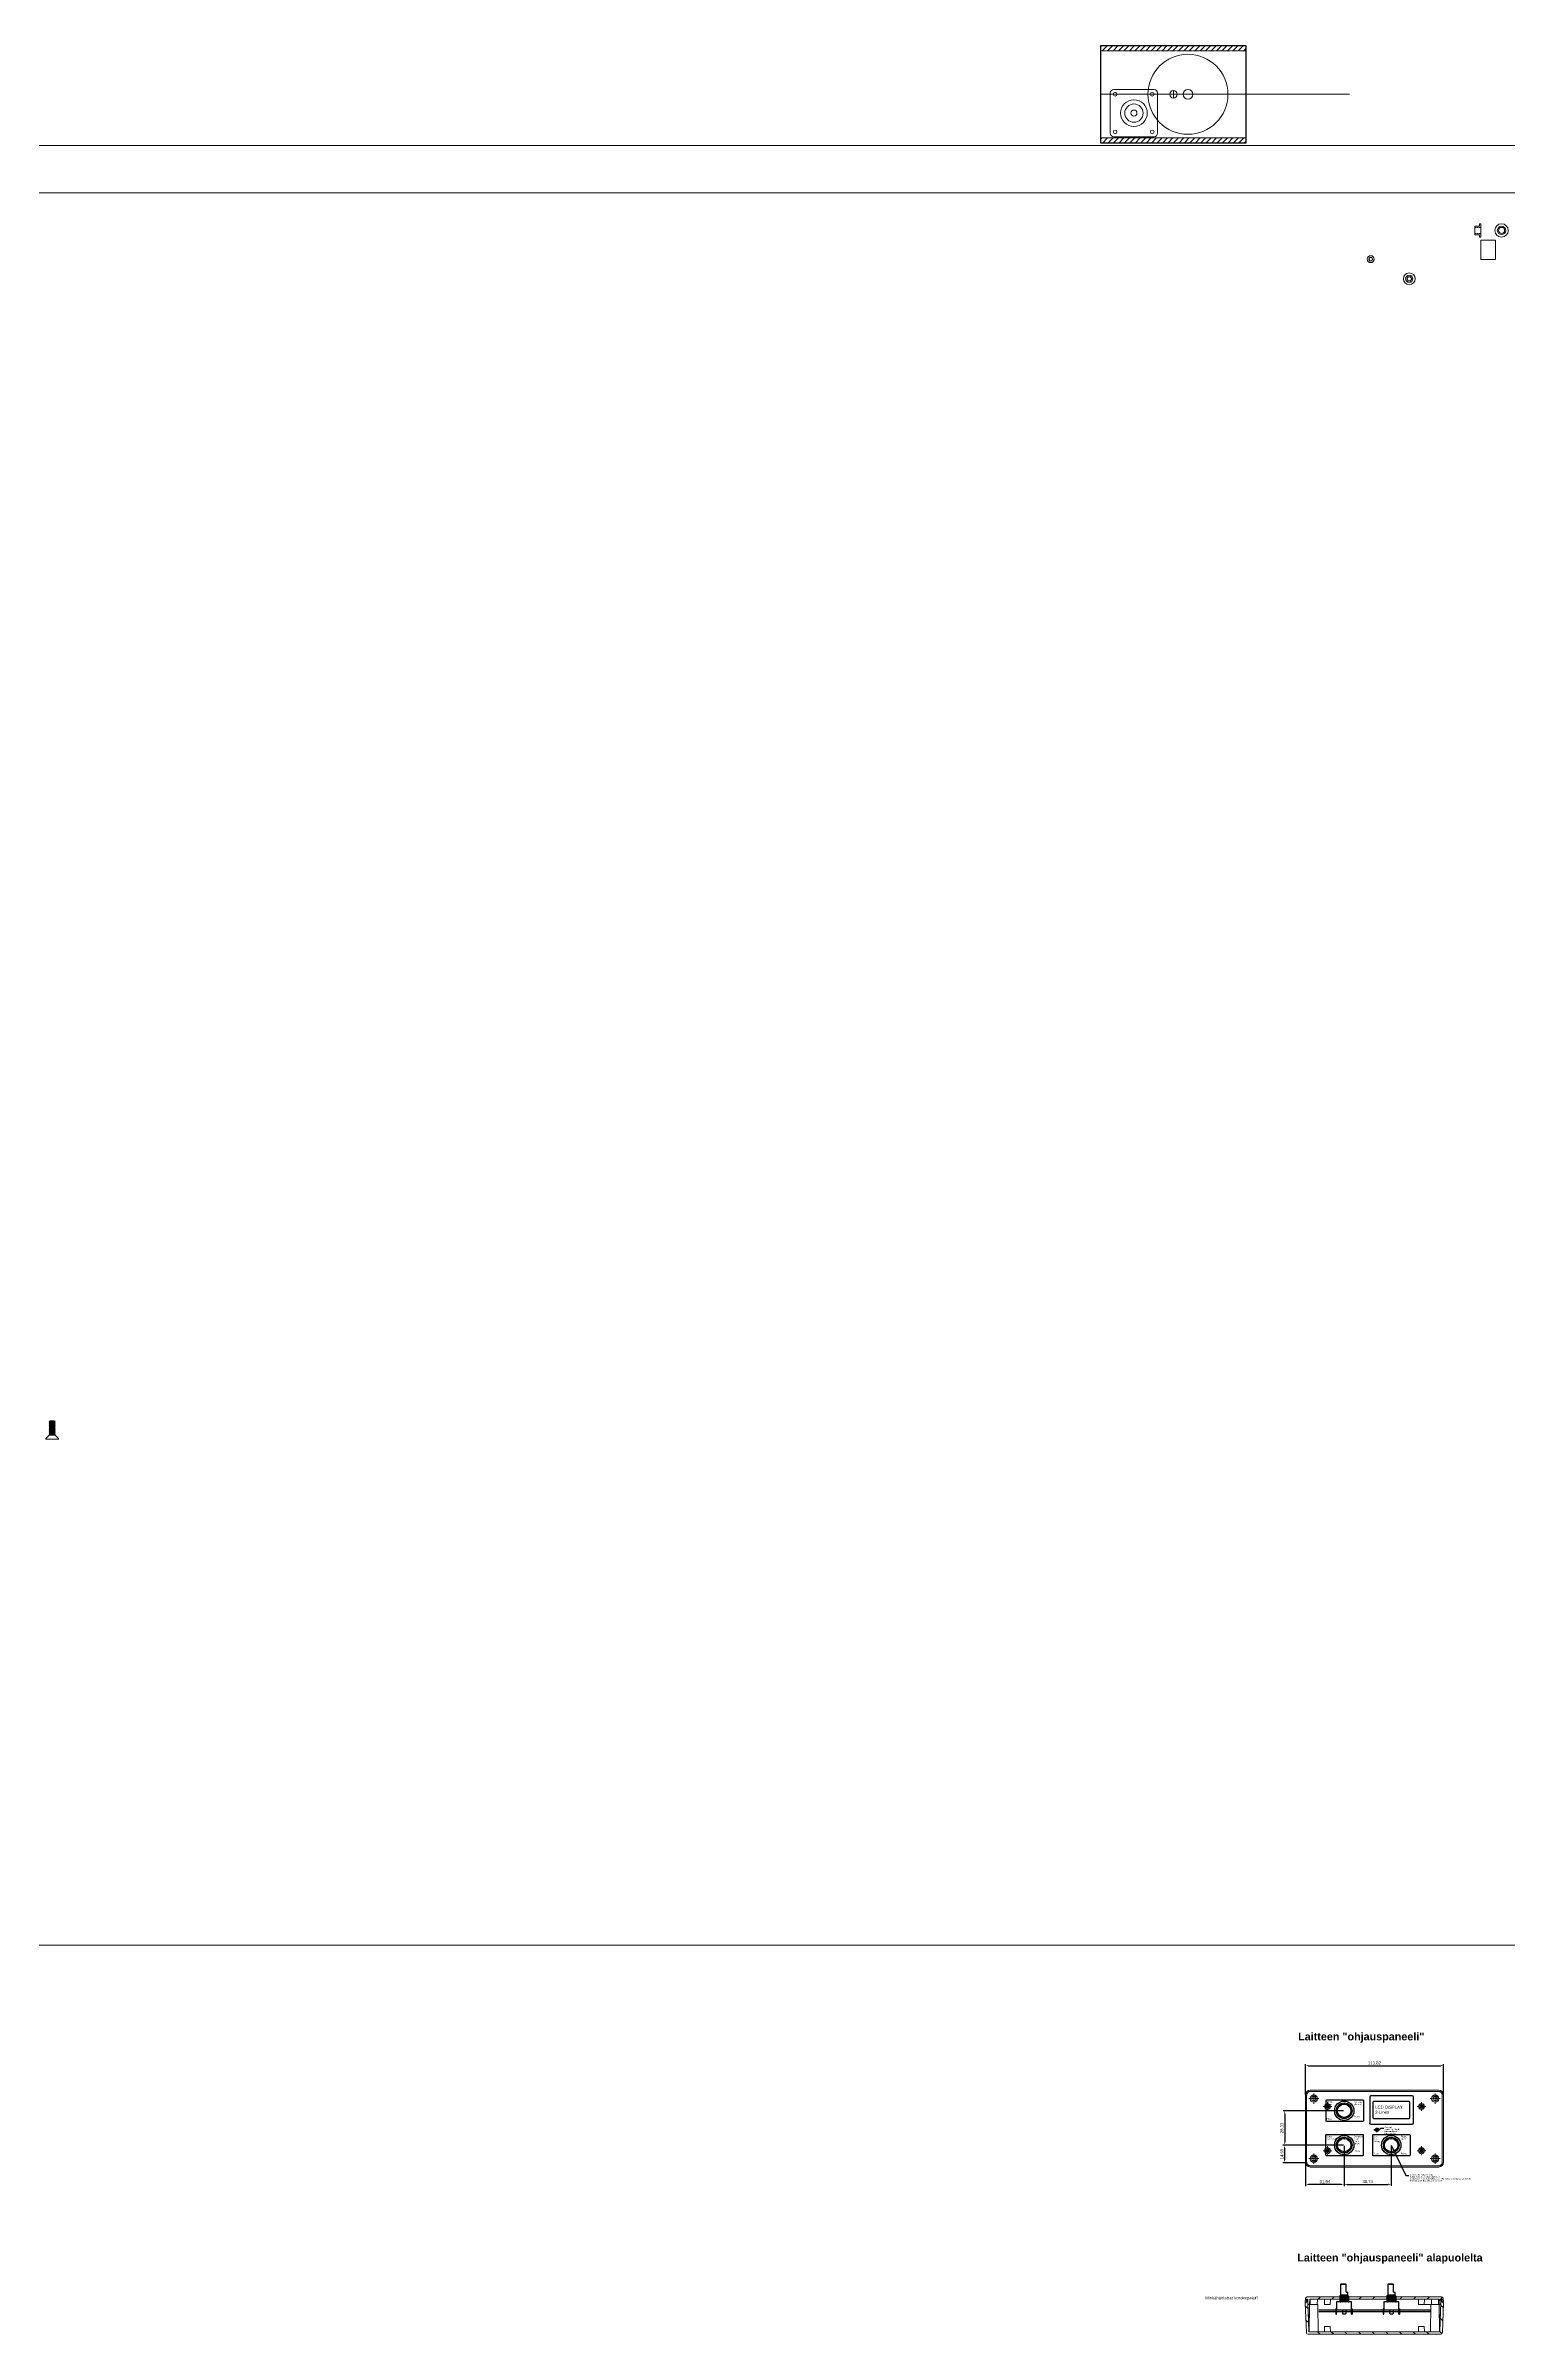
# Model space of a CAD drawing. Header units: millimetres. Extents: x -784753 to 2894, y -738 to 77802.
# Drawn here: x -5 to 1200, y -738 to 1149 of the extents above; entities that cross this region are included whole.
import ezdxf

# ---------------------------------------------------------------- set-up
doc = ezdxf.new("R2010")
doc.units = ezdxf.units.MM
doc.linetypes.add('CHAIN', pattern=[0.7087, 0.4724, -0.0591, 0.1181, -0.0591])
doc.linetypes.add('phl_center', pattern=[0.75, 0.4, -0.35])
doc.layers.add('Assembly-Bolts', color=254, linetype='Continuous', plot=False)
for name, color, linetype, lineweight in [('Center Mark (ANSI)', 7, 'Continuous', 9), ('Dimension (ANSI)', 51, 'Continuous', 9), ('Hatch (ANSI)', 9, 'Continuous', 9), ('Symbol (ANSI)', 7, 'Continuous', 9), ('Visible (ANSI)', 7, 'Continuous', 18)]:
    doc.layers.add(name, color=color, linetype=linetype, lineweight=lineweight)
doc.layers.add('Comments', color=50, linetype='Continuous')
doc.styles.add('Note Text (ANSI)', font='ARIAL.TTF')
doc.styles.add('Text Style48', font='ARIALBD.TTF')
doc.dimstyles.new('ISO-25', dxfattribs={"dimtxt": 2.5, "dimasz": 2.5, "dimexe": 1.25, "dimexo": 0.625, "dimtad": 1, "dimtxsty": 'Standard', "dimcen": 2.5, "dimadec": 0, "dimazin": 0, "dimtfac": 1, "dimtmove": 0, "dimatfit": 3, "dimfxl": 0, "dimarcsym": 0})

# ---------------------------------------------------------------- blocks, each defined once
blk = doc.blocks.new('DIGITAL-ENCODER-KNOB-TOPS')
for p, q in [((-5.6, 0), (-6.5, 0)), ((-6.5, 0), (-5.6, 0)), ((-4.8, 2.8), (-5.6, 3.2)), ((-5.6, 3.2), (-4.8, 2.8)), ((-2.8, 4.8), (-3.2, 5.6)), ((-3.2, 5.6), (-2.8, 4.8)), ((0, 5.5), (0, 6.5)), ((0, 6.5), (0, 5.5)), ((2.8, 4.8), (3.2, 5.6)), ((3.2, 5.6), (2.8, 4.8)), ((4.8, 2.8), (5.6, 3.2)), ((5.6, 3.2), (4.8, 2.8)), ((5.5, 0), (6.5, 0)), ((6.5, 0), (5.5, 0)), ((-4.8, -2.8), (-5.6, -3.2)), ((-5.6, -3.2), (-4.8, -2.8)), ((-2.8, -4.8), (-3.2, -5.6)), ((-3.2, -5.6), (-2.8, -4.8)), ((0, -5.6), (0, -6.5)), ((2.8, -4.8), (3.2, -5.6)), ((4.8, -2.8), (5.6, -3.2))]:
    blk.add_line(p, q)
for radius in [8, 6.46, 5.55]:
    blk.add_circle((0, 0), radius)
blk = doc.blocks.new('lcd-display')
at = {"color": 251}
for p, q in [((-3.2, 4.1), (-3.2, -17.1)), ((31.8, 5.1), (-2.2, 5.1)), ((32.8, -17.1), (32.8, 4.1)), ((-2.2, -18.1), (31.8, -18.1))]:
    blk.add_line(p, q, dxfattribs=at)
for p, q in [((-0.5, 0), (-0.5, -12.9)), ((29.4, 0.5), (0, 0.5)), ((29.9, -12.9), (29.9, 0)), ((0, -13.4), (29.4, -13.4))]:
    blk.add_line(p, q)
for centre, start, end in [((-2.2, 4.1), 90, 180), ((31.8, 4.1), 0, 90), ((-2.3, -17.1), 180, 270), ((31.8, -17.1), 270, 0)]:
    blk.add_arc(centre, 1, start, end, dxfattribs=at)
for centre, start, end in [((0, 0), 90, 180), ((29.4, 0), 0, 90), ((0, -12.9), 180, 270), ((29.4, -12.9), 270, 0)]:
    blk.add_arc(centre, 0.5, start, end)
at = {"insert": (1.3, -2.9), "char_height": 2.5, "width": 28.923, "attachment_point": 1}
blk.add_mtext('{\\fArial|b0|i0|c0|p34;LCD DISPLAY\\P2-Lines}', dxfattribs=at)
blk = doc.blocks.new('*D76')
at = {"layer": 'Defpoints', "color": 0, "lineweight": -3}
for p in [(1065, -582.1), (1033, -596.2), (1033, -614.6)]:
    blk.add_point(p, dxfattribs=at)
at = {"layer": 'Dimension (ANSI)', "color": 0, "lineweight": -2}
for p, q in [((1065, -582.8), (1065, -615.9)), ((1033, -596.8), (1033, -615.9)), ((1062.5, -614.6), (1035.5, -614.6))]:
    blk.add_line(p, q, dxfattribs=at)
for points in [[(1035.5, -615), (1035.5, -614.2), (1033, -614.6)], [(1062.5, -614.2), (1062.5, -615), (1065, -614.6)]]:
    blk.add_solid(points, dxfattribs=at)
at = {"layer": 'Dimension (ANSI)', "color": 0, "lineweight": -2, "insert": (1049, -612.5), "char_height": 2.5, "attachment_point": 5}
blk.add_mtext('31,94', dxfattribs=at)
blk = doc.blocks.new('*D77')
at = {"layer": 'Defpoints', "color": 0, "lineweight": -3}
for p in [(1065, -582.1), (1015.8, -596.8), (1033, -596.8)]:
    blk.add_point(p, dxfattribs=at)
at = {"layer": 'Dimension (ANSI)', "color": 0, "lineweight": -2}
for p, q in [((1064.3, -582.1), (1014.5, -582.1)), ((1015.8, -584.6), (1015.8, -594.3)), ((1032.4, -596.8), (1014.5, -596.8))]:
    blk.add_line(p, q, dxfattribs=at)
for points in [[(1015.4, -584.6), (1016.2, -584.6), (1015.8, -582.1)], [(1016.2, -594.3), (1015.4, -594.3), (1015.8, -596.8)]]:
    blk.add_solid(points, dxfattribs=at)
at = {"layer": 'Dimension (ANSI)', "color": 0, "lineweight": -2, "insert": (1013.7, -589.5), "char_height": 2.5, "attachment_point": 5, "rotation": 90}
blk.add_mtext('14,69', dxfattribs=at)
blk = doc.blocks.new('*D78')
at = {"layer": 'Defpoints', "color": 0, "lineweight": -3}
for p in [(1065, -553.8), (1015.9, -582.1), (1065, -582.1)]:
    blk.add_point(p, dxfattribs=at)
at = {"layer": 'Dimension (ANSI)', "color": 0, "lineweight": -2}
for p, q in [((1064.3, -553.8), (1014.7, -553.8)), ((1015.9, -556.3), (1015.9, -579.6)), ((1064.3, -582.1), (1014.7, -582.1))]:
    blk.add_line(p, q, dxfattribs=at)
for points in [[(1015.5, -556.3), (1016.3, -556.3), (1015.9, -553.8)], [(1016.3, -579.6), (1015.5, -579.6), (1015.9, -582.1)]]:
    blk.add_solid(points, dxfattribs=at)
at = {"layer": 'Dimension (ANSI)', "color": 0, "lineweight": -2, "insert": (1013.8, -568), "char_height": 2.5, "attachment_point": 5, "rotation": 90}
blk.add_mtext('28,33', dxfattribs=at)
blk = doc.blocks.new('*D79')
at = {"layer": 'Defpoints', "color": 0, "lineweight": -3}
for p in [(1065, -582.1), (1103.7, -582.1), (1103.7, -614.5)]:
    blk.add_point(p, dxfattribs=at)
at = {"layer": 'Dimension (ANSI)', "color": 0, "lineweight": -2}
for p, q in [((1065, -582.8), (1065, -615.7)), ((1103.7, -582.8), (1103.7, -615.7)), ((1067.5, -614.5), (1101.2, -614.5))]:
    blk.add_line(p, q, dxfattribs=at)
for points in [[(1067.5, -614.9), (1067.5, -614), (1065, -614.5)], [(1101.2, -614), (1101.2, -614.9), (1103.7, -614.5)]]:
    blk.add_solid(points, dxfattribs=at)
at = {"layer": 'Dimension (ANSI)', "color": 0, "lineweight": -2, "insert": (1084.3, -612.4), "char_height": 2.5, "attachment_point": 5}
blk.add_mtext('38,74', dxfattribs=at)
blk = doc.blocks.new('*D80')
at = {"layer": 'Defpoints', "color": 0, "lineweight": -3}
for p in [(1146.8, -516.7), (1033, -540.9), (1146.8, -540.9)]:
    blk.add_point(p, dxfattribs=at)
at = {"layer": 'Dimension (ANSI)', "color": 0, "lineweight": -2}
for p, q in [((1033, -540.3), (1033, -515.4)), ((1035.5, -516.7), (1144.3, -516.7)), ((1146.8, -540.3), (1146.8, -515.4))]:
    blk.add_line(p, q, dxfattribs=at)
for points in [[(1035.5, -517.1), (1035.5, -516.3), (1033, -516.7)], [(1144.3, -516.3), (1144.3, -517.1), (1146.8, -516.7)]]:
    blk.add_solid(points, dxfattribs=at)
at = {"layer": 'Dimension (ANSI)', "color": 0, "lineweight": -2, "insert": (1089.9, -514.6), "char_height": 2.5, "attachment_point": 5}
blk.add_mtext('113,82', dxfattribs=at)
blk = doc.blocks.new('DIGITAL-ENCODER-SIDE')
for p, q in [((525.9, 3.2), (531.3, 4.1)), ((525.9, 4), (526.6, 4.1)), ((526.4, 3.6), (525.9, 4)), ((525.9, 3.2), (526.4, 3.6)), ((525.9, 2.5), (532.9, 3.6)), ((526.4, 2.8), (525.9, 3.2)), ((525.9, 2.5), (526.4, 2.8)), ((525.9, 1.7), (532.9, 2.8)), ((526.4, 2.1), (525.9, 2.5)), ((525.9, 1.7), (526.4, 2.1)), ((525.9, 1), (532.9, 2.1)), ((526.4, 1.3), (525.9, 1.7)), ((525.9, 1), (526.4, 1.3)), ((525.9, 0.2), (532.9, 1.3)), ((526.4, 0.6), (525.9, 1)), ((525.9, 0.2), (526.4, 0.6)), ((525.9, -0.5), (532.9, 0.6)), ((526.4, -0.2), (525.9, 0.2)), ((526.4, 13.6), (526.9, 14.1)), ((526.4, 13.6), (526.4, 4.6)), ((526.4, 13.6), (526.4, 7.1)), ((530.9, 13.6), (526.4, 13.6)), ((532.4, 4.6), (526.4, 4.6)), ((526.4, 3.6), (529, 4.1)), ((526.4, 2.8), (532.4, 4)), ((526.4, 2.1), (532.4, 3.2)), ((526.4, 1.3), (532.4, 2.5)), ((526.4, 0.6), (532.4, 1.7)), ((526.4, -0.2), (532.4, 1)), ((526.4, -0.9), (532.4, 0.2)), ((526.6, 4.1), (532.5, 4.1)), ((526.9, 14.1), (530.4, 14.1)), ((529.4, 4.6), (527.4, 4.6)), ((527.4, 4.6), (527.4, 4.1)), ((529.4, 4.6), (532.4, 4.6)), ((529.4, 4.6), (531.4, 4.6)), ((530.4, 14.1), (530.9, 13.6)), ((530.9, 7.1), (530.9, 13.6)), ((530.9, 7.1), (532.4, 7.1)), ((531.4, 4.6), (531.4, 4.1)), ((532.4, 4.6), (532.4, 7.1)), ((532.4, 4), (532.5, 4.1)), ((532.9, 3.6), (532.4, 4)), ((532.4, 3.2), (532.9, 3.6)), ((532.9, 2.8), (532.4, 3.2)), ((532.4, 2.5), (532.9, 2.8)), ((532.9, 2.1), (532.4, 2.5)), ((532.4, 1.7), (532.9, 2.1)), ((532.9, 1.3), (532.4, 1.7)), ((532.4, 1), (532.9, 1.3)), ((532.9, 0.6), (532.4, 1)), ((532.4, 0.2), (532.9, 0.6)), ((532.9, -0.2), (532.4, 0.2)), ((522.9, -6.7), (522.4, -6.7)), ((522.4, -6.7), (522.4, -7.4)), ((522.4, -7.4), (522.4, -10.9)), ((522.4, -10.9), (522.9, -10.9)), ((522.9, -0.9), (522.9, -7.4)), ((535.4, -0.9), (522.9, -0.9)), ((522.9, -7.4), (535.4, -7.4)), ((522.9, -10.9), (522.9, -7.4)), ((529.1, -0.9), (525.6, -0.9)), ((525.9, -0.5), (526.4, -0.2)), ((526.4, -0.9), (525.9, -0.5)), ((532.6, -0.9), (526.1, -0.9)), ((526.4, -0.9), (526.4, -0.9)), ((528.1, -10.4), (528.1, -7.4)), ((528.1, -7.4), (530.6, -7.4)), ((528.2, -0.9), (532.9, -0.2)), ((529.4, -10.9), (528.6, -10.9)), ((530.1, -10.9), (529.4, -10.9)), ((530.3, -0.9), (532.4, -0.5)), ((530.6, -7.4), (530.6, -10.4)), ((532.4, -0.5), (532.9, -0.2)), ((532.9, -0.9), (532.4, -0.5)), ((535.4, -7.4), (535.4, -0.9)), ((535.4, -7.4), (535.4, -6.7)), ((535.4, -6.7), (535.4, -6.7)), ((535.4, -6.7), (535.9, -6.7)), ((535.4, -10.9), (535.4, -7.4)), ((535.9, -10.9), (535.4, -10.9)), ((535.4, -10.9), (535.9, -10.9)), ((535.9, -10.9), (535.4, -10.9)), ((535.9, -6.7), (535.9, -7.4)), ((535.9, -7.4), (535.9, -10.9))]:
    blk.add_line(p, q)
for centre, start, end in [((528.6, -10.4), 180, 270), ((530.1, -10.4), 270, 0)]:
    blk.add_arc(centre, 0.5, start, end)
for p in [(525.9, 4), (525.9, 3.2), (525.9, 2.5), (525.9, 1.7), (525.9, 1), (525.9, 0.2), (526.4, 3.6), (526.4, 2.8), (526.4, 2.1), (526.4, 1.3), (526.4, 0.6), (532.4, 4), (532.4, 3.2), (532.4, 2.5), (532.4, 1.7), (532.4, 1), (532.4, 0.2), (532.9, 3.6), (532.9, 2.8), (532.9, 2.1), (532.9, 1.3), (532.9, 0.6), (525.9, -0.5), (526.4, -0.2), (526.4, -0.9), (532.4, -0.5), (532.9, -0.2), (532.9, -0.9)]:
    blk.add_point(p)
blk = doc.blocks.new('piirilevy')
for p, q in [((541.4, 50.9), (633.1, 50.9)), ((545.9, 49.3), (541.4, 49.3)), ((633.1, 49.3), (545.9, 49.3)), ((633.1, 50.9), (633.1, 49.3))]:
    blk.add_line(p, q)
for p in [(32.9, 58.3), (71.9, 58.3)]:
    blk.add_blockref('DIGITAL-ENCODER-SIDE', p)
blk = doc.blocks.new('HAMMOND-1591XXBTBU-LEFT')
at = {"layer": 'Hatch (ANSI)'}
h = blk.add_hatch(dxfattribs=at)
h.set_pattern_fill('ANSI31', color=256, scale=63.5, style=0)
h.set_pattern_definition([(45, (-524.946, -268.1784), (-5.61266, 5.61266), [])])
edge = h.paths.add_edge_path()
edge.add_ellipse((1.5, -0.1), major_axis=(0, 1.5), ratio=1, start_angle=0, end_angle=88)
edge.add_line((0, 0), (-0.1, -3.1))
edge.add_line((-0.1, -3.1), (0.4, -3.1))
edge.add_line((0.4, -3.1), (0.9, -3.1))
edge.add_line((0.9, -3.1), (1, -0.8))
edge.add_ellipse((1.2, -0.8), major_axis=(-0.25, 0.011), ratio=1, start_angle=272.5, end_angle=360, ccw=False)
edge.add_line((1.2, -0.6), (1.8, -0.6))
edge.add_ellipse((1.8, -0.8), major_axis=(0, 0.25), ratio=1, start_angle=272.5, end_angle=360, ccw=False)
edge.add_line((2, -0.8), (2.1, -3.1))
edge.add_line((2.1, -3.1), (2.2, -4.8))
edge.add_ellipse((2.5, -4.8), major_axis=(0.25, 0.009), ratio=1, start_angle=180, end_angle=268)
edge.add_line((2.5, -5.1), (3.1, -5.1))
edge.add_ellipse((3.1, -4.8), major_axis=(0, -0.25), ratio=1, start_angle=0, end_angle=88)
edge.add_line((3.3, -4.8), (3.5, -0.6))
edge.add_line((3.5, -0.6), (110.1, -0.6))
edge.add_line((110.1, -0.6), (110.3, -4.8))
edge.add_ellipse((110.5, -4.8), major_axis=(0.25, 0.009), ratio=1, start_angle=180, end_angle=268)
edge.add_line((110.5, -5.1), (111.1, -5.1))
edge.add_ellipse((111.1, -4.8), major_axis=(0, -0.25), ratio=1, start_angle=0, end_angle=88)
edge.add_line((111.4, -4.8), (111.5, -3.1))
edge.add_line((111.5, -3.1), (111.6, -0.8))
edge.add_ellipse((111.8, -0.8), major_axis=(-0.25, 0.011), ratio=1, start_angle=272.5, end_angle=360, ccw=False)
edge.add_line((111.8, -0.6), (112.4, -0.6))
edge.add_ellipse((112.4, -0.8), major_axis=(0, 0.25), ratio=1, start_angle=272.5, end_angle=360, ccw=False)
edge.add_line((112.6, -0.8), (112.7, -3.1))
edge.add_line((112.7, -3.1), (113.2, -3.1))
edge.add_line((113.2, -3.1), (113.7, -3.1))
edge.add_line((113.7, -3.1), (113.6, 0))
edge.add_ellipse((112.1, -0.1), major_axis=(0.05, -1.5), ratio=1, start_angle=90, end_angle=178)
edge.add_line((112.1, 1.4), (1.5, 1.4))
h = blk.add_hatch(dxfattribs=at)
h.set_pattern_fill('ANSI31', color=256, scale=63.5, angle=-90, style=0)
h.set_pattern_definition([(-45, (-524.946, -268.1784), (5.61266, 5.61266), [])])
edge = h.paths.add_edge_path()
edge.add_line((113.2, -3.6), (113.2, -3.1))
edge.add_line((113.2, -3.1), (112.7, -3.1))
edge.add_line((112.7, -3.1), (112.5, -3.1))
edge.add_line((112.5, -3.1), (112.3, -1.4))
edge.add_ellipse((112.2, -1.4), major_axis=(0.125, 0.011), ratio=1, start_angle=360, end_angle=445)
edge.add_line((112.2, -1.3), (112, -1.3))
edge.add_ellipse((112, -1.4), major_axis=(0, 0.125), ratio=1, start_angle=0, end_angle=85)
edge.add_line((111.9, -1.4), (111.7, -3.1))
edge.add_line((111.7, -3.1), (110.9, -27.3))
edge.add_ellipse((110.6, -27.3), major_axis=(-0.009, -0.25), ratio=1, start_angle=2, end_angle=90, ccw=False)
edge.add_line((110.6, -27.6), (3, -27.6))
edge.add_ellipse((3, -27.3), major_axis=(-0.25, 0), ratio=1, start_angle=2, end_angle=90, ccw=False)
edge.add_line((2.7, -27.3), (1.9, -3.1))
edge.add_line((1.9, -3.1), (1.7, -1.4))
edge.add_ellipse((1.6, -1.4), major_axis=(0.125, 0.011), ratio=1, start_angle=360, end_angle=445)
edge.add_line((1.6, -1.3), (1.4, -1.3))
edge.add_ellipse((1.4, -1.4), major_axis=(0, 0.125), ratio=1, start_angle=0, end_angle=85)
edge.add_line((1.3, -1.4), (1.1, -3.1))
edge.add_line((1.1, -3.1), (0.9, -3.1))
edge.add_line((0.9, -3.1), (0.4, -3.1))
edge.add_line((0.4, -3.1), (0.4, -3.6))
edge.add_line((0.4, -3.6), (-0.1, -3.6))
edge.add_line((-0.1, -3.6), (0.8, -28.1))
edge.add_ellipse((2.2, -28.1), major_axis=(-0.05, 1.5), ratio=1, start_angle=90, end_angle=178)
edge.add_line((2.2, -29.6), (111.4, -29.6))
edge.add_ellipse((111.4, -28.1), major_axis=(0, -1.5), ratio=1, start_angle=0, end_angle=88)
edge.add_line((112.9, -28.1), (113.7, -3.6))
edge.add_line((113.7, -3.6), (113.2, -3.6))
at = {"layer": 'Visible (ANSI)'}
for p, q in [((0, 0), (-0.1, -3.1)), ((112.1, 1.4), (1.5, 1.4)), ((113.7, -3.1), (113.6, 0)), ((-0.1, -3.1), (0.9, -3.1)), ((0.4, -3.6), (-0.1, -3.6)), ((-0.1, -3.6), (0.8, -28.1)), ((1.1, -3.1), (0.4, -3.1)), ((0.4, -3.1), (0.4, -3.6)), ((0.9, -3.1), (1, -0.8)), ((1.3, -1.4), (1.1, -3.1)), ((1.2, -0.6), (1.8, -0.6)), ((1.6, -1.3), (1.4, -1.3)), ((2.1, -1.3), (1.6, -1.3)), ((1.9, -3.1), (1.7, -1.4)), ((2.7, -27.3), (1.9, -3.1)), ((1.9, -3.1), (2.1, -3.1)), ((2, -0.8), (2.1, -3.1)), ((2.1, -3.1), (2.2, -4.8)), ((2.5, -5.1), (3.1, -5.1)), ((3.3, -13.6), (2.7, -13.6)), ((3.1, -5.1), (3.3, -5.1)), ((3.3, -5.1), (3.2, -27.6)), ((3.3, -4.8), (3.5, -0.6)), ((3.3, -5.1), (10.3, -5.1)), ((3.5, -0.6), (110.1, -0.6)), ((3.9, -5.1), (3.8, -0.6)), ((9.7, -5.1), (9.8, -0.6)), ((10.3, -5.1), (10.4, -27.6)), ((15.6, -5.1), (15.6, -0.6)), ((20.5, -5.1), (15.6, -5.1)), ((20.5, -5.1), (20.6, -0.6)), ((93.1, -5.1), (93.1, -0.6)), ((98, -5.1), (93.1, -5.1)), ((98, -5.1), (98.1, -0.6)), ((98, -5.1), (103.3, -5.1)), ((103.3, -5.1), (103.2, -27.6)), ((103.3, -5.1), (110.3, -5.1)), ((103.9, -5.1), (103.8, -0.6)), ((109.7, -5.1), (109.8, -0.6)), ((110.1, -0.6), (110.3, -4.8)), ((110.3, -5.1), (110.4, -27.6)), ((110.3, -5.1), (110.5, -5.1)), ((110.9, -13.6), (110.3, -13.6)), ((110.5, -5.1), (111.1, -5.1)), ((111.7, -3.1), (110.9, -27.3)), ((111.4, -4.8), (111.5, -3.1)), ((111.5, -3.1), (111.6, -0.8)), ((112, -1.3), (111.5, -1.3)), ((111.5, -3.1), (111.7, -3.1)), ((111.9, -1.4), (111.7, -3.1)), ((111.8, -0.6), (112.4, -0.6)), ((112.2, -1.3), (112, -1.3)), ((112.5, -3.1), (112.3, -1.4)), ((113.2, -3.1), (112.5, -3.1)), ((112.6, -0.8), (112.7, -3.1)), ((112.7, -3.1), (113.7, -3.1)), ((112.9, -28.1), (113.7, -3.6)), ((113.2, -3.6), (113.2, -3.1)), ((113.7, -3.6), (113.2, -3.6)), ((2.2, -29.6), (111.4, -29.6)), ((110.6, -27.6), (3, -27.6)), ((15.6, -23.1), (20.5, -23.1)), ((15.6, -23.1), (15.6, -27.6)), ((20.5, -23.1), (20.6, -27.6)), ((93.1, -23.1), (98, -23.1)), ((93.1, -23.1), (93.1, -27.6)), ((98, -23.1), (98.1, -27.6))]:
    blk.add_line(p, q, dxfattribs=at)
at = {"layer": 'Visible (ANSI)', "flags": 128}
for points in [[(3.2, -27.6), (3.2, -27.6), (3.2, -27.6), (3.2, -27.5), (3.1, -27.5), (3.1, -27.5), (3.1, -27.5), (3.1, -27.5), (3.1, -27.5), (3.1, -27.5), (3.1, -27.5), (3.1, -27.5), (3.1, -27.5), (3.1, -27.5), (3, -27.5), (3, -27.4), (3, -27.4), (3, -27.4), (3, -27.4), (3, -27.4), (3, -27.4), (3, -27.4), (3, -27.3), (3, -27.3), (3, -27.3)], [(110.6, -27.3), (110.6, -27.3), (110.6, -27.3), (110.6, -27.4), (110.6, -27.4), (110.6, -27.4), (110.6, -27.4), (110.6, -27.4), (110.6, -27.4), (110.6, -27.4), (110.6, -27.5), (110.6, -27.5), (110.5, -27.5), (110.5, -27.5), (110.5, -27.5), (110.5, -27.5), (110.5, -27.5), (110.5, -27.5), (110.5, -27.5), (110.5, -27.5), (110.5, -27.5), (110.5, -27.5), (110.4, -27.6), (110.4, -27.6), (110.4, -27.6)]]:
    blk.add_lwpolyline(points, dxfattribs=at)
at = {"layer": 'Visible (ANSI)'}
for centre, radius, start, end in [((1.5, -0.1), 1.5, 90, 178), ((112.1, -0.1), 1.5, 2, 90), ((1.2, -0.8), 0.25, 90, 177.5), ((1.4, -1.4), 0.125, 90, 175), ((1.6, -1.4), 0.125, 5, 90), ((1.8, -0.8), 0.25, 2.5, 90), ((2.5, -4.8), 0.25, 182, 270), ((3.1, -4.8), 0.25, 270, 358), ((110.5, -4.8), 0.25, 182, 270), ((111.1, -4.8), 0.25, 270, 358), ((111.8, -0.8), 0.25, 90, 177.5), ((112, -1.4), 0.125, 90, 175), ((112.2, -1.4), 0.125, 5, 90), ((112.4, -0.8), 0.25, 2.5, 90), ((2.2, -28.1), 1.5, 182, 270), ((3, -27.3), 0.25, 182, 270), ((110.6, -27.3), 0.25, 270, 358), ((111.4, -28.1), 1.5, 270, 358)]:
    blk.add_arc(centre, radius, start, end, dxfattribs=at)
for centre, major_axis, start_param, end_param in [((3.7, 1.1), (-2.6, 114.6), 1.698683, 1.821053), ((109.9, 1.1), (2.6, 114.6), 4.462133, 4.584503)]:
    blk.add_ellipse(centre, major_axis=major_axis, ratio=0.012351, start_param=start_param, end_param=end_param, dxfattribs=at)
blk = doc.blocks.new('KH39FM2-STEPMOTOR-TOP')
at = {"lineweight": 0}
for p, q in [((16.5, 19.5), (-16.5, 19.5)), ((0, 19.5), (-15.5, 19.5)), ((0, 19.5), (15.05, 19.5)), ((-19.5, 16.5), (-19.5, -16.5)), ((19.5, -16.5), (19.5, 16.5)), ((-16.5, -19.5), (16.5, -19.5)), ((15.05, -19.5), (-15.95, -19.5))]:
    blk.add_line(p, q, dxfattribs=at)
for centre, radius in [((-15.5, 15.5), 1.5), ((0, 0), 11), ((0, 0), 2.5), ((15.05, 15.5), 1.5), ((-15.5, -15.5), 1.5), ((15.05, -15.5), 1.5)]:
    blk.add_circle(centre, radius, dxfattribs=at)
for centre, start, end in [((-16.5, 16.5), 90, 180), ((16.5, 16.5), 0, 90), ((-16.5, -16.5), 180, 270), ((16.5, -16.5), 270, 0)]:
    blk.add_arc(centre, 3, start, end, dxfattribs=at)
blk = doc.blocks.new('M3x0.5')
at = {"lineweight": 0}
for p, q in [((-1.5, 0), (-0.8, 1.3)), ((-0.8, -1.3), (-1.5, 0)), ((-0.8, 1.3), (0.8, 1.3)), ((0.8, 1.3), (1.5, 0)), ((1.5, 0), (0.8, -1.3)), ((0.8, -1.3), (-0.8, -1.3))]:
    blk.add_line(p, q, dxfattribs=at)
blk.add_circle((0, 0), 2.85, dxfattribs=at)
for p in [(-1.5, 0), (-0.8, 1.3), (0.8, 1.3), (1.5, 0), (-0.8, -1.3), (0.8, -1.3)]:
    blk.add_point(p, dxfattribs=at)
blk = doc.blocks.new('M5x0.8-FLAT-TOPS')
at = {"lineweight": 0}
for p, q in [((-2, 0), (-1, 1.7)), ((-1, -1.7), (-2, 0)), ((-1, 1.7), (1, 1.7)), ((1, 1.7), (2, 0)), ((2, 0), (1, -1.7)), ((1, -1.7), (-1, -1.7))]:
    blk.add_line(p, q, dxfattribs=at)
for radius in [4.85, 3]:
    blk.add_circle((0, 0), radius, dxfattribs=at)
for p in [(-2, 0), (-1, 1.7), (1, 1.7), (2, 0), (-1, -1.7), (1, -1.7)]:
    blk.add_point(p, dxfattribs=at)
blk = doc.blocks.new('IGUS-GLW-5-F-BEARING-LEFTS')
at = {"lineweight": 0}
for p, q in [((-1, 3.5), (-5, 3.5)), ((-5, 3.5), (-5, -3.5)), ((0, 5.5), (-1, 5.5)), ((-1, 3.5), (-1, 5.5)), ((0, 0), (0, 5.5)), ((0, -3.5), (0, 3.5)), ((0, 3.5), (0, 2.5)), ((0, 0), (0, -5.5)), ((-5, -3.5), (-1, -3.5)), ((-1, -3.5), (-1, -5.5)), ((0, -5.5), (-1, -5.5)), ((0, -3.5), (0, -2.5))]:
    blk.add_line(p, q, dxfattribs=at)
at = {"linetype": 'phl_center', "lineweight": 0}
for p, q in [((-1, 2.5), (-5, 2.5)), ((-1, 2.5), (0, 2.5)), ((-1, -2.5), (-5, -2.5)), ((-1, -2.5), (0, -2.5))]:
    blk.add_line(p, q, dxfattribs=at)
blk = doc.blocks.new('IGUS-GLW-5-BEARING-TOPS')
at = {"lineweight": 0}
for radius in [5.5, 3.5, 2.5]:
    blk.add_circle((1194.7, 996.5), radius, dxfattribs=at)
blk = doc.blocks.new('ALUMIINIPUTKI-80X80-TOPS')
at = {"layer": 'Hatch (ANSI)', "lineweight": 0}
h = blk.add_hatch(dxfattribs=at)
h.set_pattern_fill('ANSI31', color=256, style=0)
h.set_pattern_definition([(45, (459.0098, -586.3665), (-2.245064, 2.245064), [])])
h.paths.add_polyline_path([(1688.1, -329.9), (1688.1, -334), (1808.1, -334), (1808.1, -329.9)])
h = blk.add_hatch(dxfattribs=at)
h.set_pattern_fill('ANSI31', color=256, style=0)
h.set_pattern_definition([(45, (459.12, -586.3665), (-2.245064, 2.245064), [])])
h.paths.add_polyline_path([(1808.3, -405.9), (1688.3, -405.9), (1688.3, -409.9), (1808.3, -409.9)])
for p, q in [((1808.4, -329.9), (1688.4, -329.9)), ((1688.4, -329.9), (1688.4, -409.9)), ((1808.4, -409.9), (1808.4, -329.9)), ((1688.4, -409.9), (1808.4, -409.9))]:
    blk.add_line(p, q)
at = {"color": 0, "lineweight": 0}
for p, q in [((1745.9, -369.9), (1750.9, -369.9)), ((1748.4, -367.4), (1748.4, -372.4))]:
    blk.add_line(p, q, dxfattribs=at)
at = {"lineweight": 0}
for p, q in [((1724.8, -409.9), (1722.3, -409.9)), ((1724.8, -409.9), (1727.3, -409.9)), ((1748.4, -409.9), (1728.4, -409.9)), ((1748.4, -409.9), (1768.4, -409.9)), ((1771.9, -409.9), (1769.4, -409.9)), ((1771.9, -409.9), (1774.4, -409.9)), ((1803.4, -405.9), (1802.4, -405.9)), ((1803.4, -405.9), (1804.4, -405.9))]:
    blk.add_line(p, q, dxfattribs=at)
blk.add_circle((1748.4, -369.9), 3.07, dxfattribs=at)
at = {"layer": 'Hatch (ANSI)', "linetype": 'CHAIN', "lineweight": 0}
blk.add_line((1688.1, -334), (1808.1, -334), dxfattribs=at)
at = {"layer": 'Hatch (ANSI)', "lineweight": 0}
blk.add_line((1688.1, -405.9), (1808.1, -405.9), dxfattribs=at)
blk = doc.blocks.new('T5-CAMERA-ROTATE-PLATFORM-TOPS')
at = {"lineweight": 0}
for radius in [33, 4]:
    blk.add_circle((0, 0), radius, dxfattribs=at)
blk = doc.blocks.new('T5-CAMERA-ROTATE-MOTOR-TOPS')
at = {"lineweight": 0}
for radius in [7.53, 2.5]:
    blk.add_circle((783.7, 940.1), radius, dxfattribs=at)
blk = doc.blocks.new('M5-FLATHEAD-LEFT')
at = {"lineweight": 0}
for p, q in [((1061.9, 142), (1061.9, 152.2)), ((1065, 149.6), (1062.2, 152.3)), ((1065, 144.6), (1062.2, 141.8)), ((1065, 149.6), (1065, 148.8)), ((1065, 149.6), (1065, 144.6)), ((1065.4, 149.6), (1065, 149.6)), ((1065, 148.8), (1065.4, 144.6)), ((1065.4, 144.6), (1065, 144.6)), ((1065.4, 149.6), (1065.8, 148.8)), ((1065.4, 149.6), (1065.8, 145.4)), ((1065.4, 144.6), (1065.8, 145.4)), ((1065.8, 148.8), (1066.2, 149.6)), ((1065.8, 148.8), (1066.2, 144.6)), ((1065.8, 145.4), (1066.2, 144.6)), ((1066.2, 149.6), (1066.6, 148.8)), ((1066.2, 149.6), (1066.6, 145.4)), ((1066.2, 144.6), (1066.6, 145.4)), ((1066.6, 148.8), (1067, 149.6)), ((1066.6, 148.8), (1067, 144.6)), ((1066.6, 145.4), (1067, 144.6)), ((1067, 149.6), (1067.4, 148.8)), ((1067, 149.6), (1067.4, 145.4)), ((1067, 144.6), (1067.4, 145.4)), ((1067.4, 148.8), (1067.8, 149.6)), ((1067.4, 148.8), (1067.8, 144.6)), ((1067.4, 145.4), (1067.8, 144.6)), ((1067.8, 149.6), (1068.2, 148.8)), ((1067.8, 149.6), (1068.2, 145.4)), ((1067.8, 144.6), (1068.2, 145.4)), ((1068.2, 148.8), (1068.6, 149.6)), ((1068.2, 148.8), (1068.6, 144.6)), ((1068.2, 145.4), (1068.6, 144.6)), ((1068.6, 149.6), (1069, 148.8)), ((1068.6, 149.6), (1069, 145.4)), ((1068.6, 144.6), (1069, 145.4)), ((1069, 148.8), (1069.4, 149.6)), ((1069, 148.8), (1069.4, 144.6)), ((1069, 145.4), (1069.4, 144.6)), ((1069.4, 149.6), (1069.8, 148.8)), ((1069.4, 149.6), (1069.8, 145.4)), ((1069.4, 144.6), (1069.8, 145.4)), ((1069.8, 148.8), (1070.2, 149.6)), ((1069.8, 148.8), (1070.2, 144.6)), ((1069.8, 145.4), (1070.2, 144.6)), ((1070.2, 149.6), (1070.6, 148.8)), ((1070.2, 149.6), (1070.6, 145.4)), ((1070.2, 144.6), (1070.6, 145.4)), ((1070.6, 148.8), (1071, 149.6)), ((1070.6, 148.8), (1071, 144.6)), ((1070.6, 145.4), (1071, 144.6)), ((1071, 149.6), (1071.4, 148.8)), ((1071, 149.6), (1071.4, 145.4)), ((1071, 144.6), (1071.4, 145.4)), ((1071.4, 148.8), (1071.8, 149.6)), ((1071.4, 148.8), (1071.8, 144.6)), ((1071.4, 145.4), (1071.8, 144.6)), ((1071.8, 149.6), (1072.2, 148.8)), ((1071.8, 149.6), (1072.2, 145.4)), ((1071.8, 144.6), (1072.2, 145.4)), ((1072.2, 148.8), (1072.6, 149.6)), ((1072.2, 148.8), (1072.6, 144.6)), ((1072.2, 145.4), (1072.6, 144.6)), ((1072.6, 149.6), (1073, 148.8)), ((1072.6, 149.6), (1073, 145.4)), ((1072.6, 144.6), (1073, 145.4)), ((1073, 148.8), (1073.4, 149.6)), ((1073, 148.8), (1073.4, 144.6)), ((1073, 145.4), (1073.4, 144.6)), ((1073.4, 149.6), (1073.8, 148.8)), ((1073.4, 149.6), (1073.8, 145.4)), ((1073.4, 144.6), (1073.8, 145.4)), ((1073.8, 148.8), (1074.2, 149.6)), ((1073.8, 148.8), (1074.2, 144.6)), ((1073.8, 145.4), (1074.2, 144.6)), ((1074.2, 149.6), (1074.6, 148.8)), ((1074.2, 149.6), (1074.6, 145.4)), ((1074.2, 144.6), (1074.6, 145.4)), ((1074.6, 148.8), (1075, 149.6)), ((1074.6, 148.8), (1075, 144.6)), ((1074.6, 145.4), (1075, 144.6)), ((1075, 149.6), (1075.4, 148.8)), ((1075, 149.6), (1075.4, 145.4)), ((1075, 144.6), (1075.4, 145.4)), ((1075.4, 148.8), (1075.8, 149.6)), ((1075.4, 148.8), (1075.8, 144.6)), ((1075.4, 145.4), (1075.8, 144.6)), ((1075.8, 149.6), (1076.2, 148.8)), ((1075.8, 149.6), (1076.2, 145.4)), ((1075.8, 144.6), (1076.2, 145.4)), ((1076.2, 148.8), (1076.6, 149.6)), ((1076.2, 148.8), (1076.6, 144.6)), ((1076.2, 145.4), (1076.6, 144.6)), ((1076.6, 149.6), (1077, 148.8)), ((1076.6, 149.6), (1077, 145.4)), ((1076.6, 144.6), (1077, 145.4))]:
    blk.add_line(p, q, dxfattribs=at)
for centre, start, end in [((1062.1, 152.2), 45, 180), ((1062.1, 142), 180, 315)]:
    blk.add_arc(centre, 0.2, start, end, dxfattribs=at)
at = {"layer": 'Assembly-Bolts', "lineweight": 0}
blk.add_line((1077, 148.8), (1077, 145.4), dxfattribs=at)

msp = doc.modelspace()

# ---------------------------------------------------------------- linework, layer by layer
at = {"lineweight": 0}
for p, q in [((864.172, 1108.739), (1069.41, 1108.739)), ((1177.613, 972.421), (1177.613, 988.421)), ((1177.613, 988.421), (1189.613, 988.421)), ((1189.613, 988.421), (1189.613, 972.421)), ((1189.613, 972.421), (1177.613, 972.421)), ((1183.613, 972.421), (1189.613, 972.421))]:
    msp.add_line(p, q, dxfattribs=at)
for p, q in [((1089.475, -569.504), (1093.835, -569.479)), ((1091.821, -569.491), (1089.475, -569.504)), ((1091.715, -569.462), (1090.429, -568.335)), ((1090.429, -568.335), (1091.818, -569.566)), ((1091.715, -569.462), (1090.479, -570.699)), ((1090.479, -570.699), (1091.715, -569.462)), ((1093.048, -570.795), (1091.715, -569.462)), ((1091.813, -568.031), (1091.812, -567.902)), ((1091.812, -567.902), (1091.821, -569.491)), ((1091.824, -571.334), (1091.813, -568.031)), ((1091.818, -569.566), (1093.219, -568.319)), ((1093.219, -568.319), (1091.821, -569.491)), ((1093.835, -569.479), (1091.821, -569.491)), ((1091.821, -569.491), (1093.048, -570.795))]:
    msp.add_line(p, q)
for p, direction in [((1135.24, 1066.413), (1, 0)), ((1135.24, 1027.413), (1, 0)), ((1135.24, 1027.413), (1, 0)), ((2338.275, -417.159), (-1, 0))]:
    msp.add_xline(p, direction, dxfattribs=at)
for points in [[(1050.54, -544.856), (1080.337, -544.856, -0.41421356), (1080.837, -545.356), (1080.837, -562.046, -0.41421356), (1080.337, -562.546), (1050.54, -562.546, -0.41421356), (1050.04, -562.046), (1050.04, -545.356, -0.41421356)], [(1050.362, -573.288), (1080.16, -573.288, -0.41421356), (1080.66, -573.788), (1080.66, -590.477, -0.41421356), (1080.16, -590.977), (1050.362, -590.977, -0.41421356), (1049.862, -590.477), (1049.862, -573.788, -0.41421356)], [(1089.019, -573.317), (1118.816, -573.317, -0.41421356), (1119.316, -573.817), (1119.316, -590.506, -0.41421356), (1118.816, -591.006), (1089.019, -591.006, -0.41421356), (1088.519, -590.506), (1088.519, -573.817, -0.41421356)]]:
    msp.add_lwpolyline(points, format="xyb", close=True)
msp.add_ellipse((1091.715, -569.462), major_axis=(1.683, 0.018), ratio=0.51539102)
at = {"layer": 'Center Mark (ANSI)', "linetype": 'CHAIN', "ltscale": 1.853778}
for p, q in [((1044.105, -543.799), (1035.762, -543.799)), ((1039.933, -539.627), (1039.933, -547.97)), ((1144.105, -543.799), (1135.762, -543.799)), ((1139.933, -539.627), (1139.933, -547.97)), ((1044.105, -593.299), (1035.762, -593.299)), ((1039.933, -589.127), (1039.933, -597.47)), ((1144.105, -593.299), (1135.762, -593.299)), ((1139.933, -589.127), (1139.933, -597.47))]:
    msp.add_line(p, q, dxfattribs=at)
at = {"layer": 'Center Mark (ANSI)', "color": 251, "linetype": 'CHAIN', "ltscale": 1.631568}
for p, q in [((1051.183, -546.627), (1051.183, -553.97)), ((1128.683, -546.627), (1128.683, -553.97)), ((1054.855, -550.299), (1047.512, -550.299)), ((1132.355, -550.299), (1125.012, -550.299)), ((1051.183, -583.127), (1051.183, -590.47)), ((1128.683, -583.127), (1128.683, -590.47)), ((1054.855, -586.799), (1047.512, -586.799)), ((1132.355, -586.799), (1125.012, -586.799))]:
    msp.add_line(p, q, dxfattribs=at)
at = {"layer": 'Visible (ANSI)'}
for p, q in [((1033.025, -540.888), (1033.025, -596.209)), ((1034.025, -596.209), (1034.025, -540.888)), ((1142.844, -536.891), (1037.023, -536.891)), ((1037.023, -537.891), (1142.844, -537.891)), ((1145.841, -540.888), (1145.841, -596.209)), ((1146.841, -596.209), (1146.841, -540.888)), ((1142.844, -599.207), (1037.023, -599.207)), ((1037.023, -600.207), (1142.844, -600.207))]:
    msp.add_line(p, q, dxfattribs=at)
at = {"layer": 'Visible (ANSI)', "flags": 128}
for points in [[(1034.025, -540.888), (1034.032, -540.692), (1034.052, -540.497), (1034.085, -540.304), (1034.13, -540.113), (1034.187, -539.925), (1034.257, -539.741), (1034.337, -539.562), (1034.43, -539.389), (1034.532, -539.223), (1034.646, -539.063), (1034.769, -538.911), (1034.903, -538.768), (1035.046, -538.635), (1035.197, -538.511), (1035.357, -538.398), (1035.524, -538.295), (1035.697, -538.203), (1035.876, -538.122), (1036.059, -538.053), (1036.247, -537.995), (1036.438, -537.95), (1036.631, -537.917), (1036.827, -537.898), (1037.023, -537.891)], [(1142.844, -537.891), (1143.04, -537.898), (1143.235, -537.917), (1143.428, -537.95), (1143.619, -537.995), (1143.807, -538.053), (1143.991, -538.122), (1144.17, -538.203), (1144.343, -538.295), (1144.509, -538.398), (1144.669, -538.511), (1144.821, -538.635), (1144.964, -538.768), (1145.097, -538.911), (1145.221, -539.063), (1145.334, -539.223), (1145.437, -539.389), (1145.529, -539.562), (1145.61, -539.741), (1145.679, -539.925), (1145.737, -540.113), (1145.782, -540.304), (1145.815, -540.497), (1145.834, -540.692), (1145.841, -540.888)], [(1037.023, -599.207), (1036.827, -599.2), (1036.631, -599.18), (1036.438, -599.147), (1036.247, -599.102), (1036.059, -599.045), (1035.876, -598.975), (1035.697, -598.894), (1035.524, -598.802), (1035.357, -598.7), (1035.197, -598.586), (1035.046, -598.463), (1034.903, -598.329), (1034.769, -598.186), (1034.646, -598.035), (1034.532, -597.875), (1034.43, -597.708), (1034.337, -597.535), (1034.257, -597.356), (1034.187, -597.173), (1034.13, -596.985), (1034.085, -596.794), (1034.052, -596.601), (1034.032, -596.405), (1034.025, -596.209)], [(1145.841, -596.209), (1145.834, -596.405), (1145.815, -596.601), (1145.782, -596.794), (1145.737, -596.985), (1145.679, -597.173), (1145.61, -597.356), (1145.529, -597.535), (1145.437, -597.708), (1145.334, -597.875), (1145.221, -598.035), (1145.097, -598.186), (1144.964, -598.329), (1144.821, -598.463), (1144.669, -598.586), (1144.509, -598.7), (1144.343, -598.802), (1144.17, -598.894), (1143.991, -598.975), (1143.807, -599.045), (1143.619, -599.102), (1143.428, -599.147), (1143.235, -599.18), (1143.04, -599.2), (1142.844, -599.207)]]:
    msp.add_lwpolyline(points, dxfattribs=at)
at = {"layer": 'Visible (ANSI)'}
for centre, radius in [((1039.933, -543.799), 3), ((1039.933, -543.799), 2.921), ((1039.933, -543.799), 1.829), ((1039.933, -543.799), 1.75), ((1139.933, -543.799), 3), ((1139.933, -543.799), 2.921), ((1139.933, -543.799), 1.829), ((1139.933, -543.799), 1.75), ((1039.933, -593.299), 3), ((1039.933, -593.299), 2.921), ((1039.933, -593.299), 1.829), ((1039.933, -593.299), 1.75), ((1139.933, -593.299), 3), ((1139.933, -593.299), 2.921), ((1139.933, -593.299), 1.829), ((1139.933, -593.299), 1.75)]:
    msp.add_circle(centre, radius, dxfattribs=at)
at = {"layer": 'Visible (ANSI)', "color": 251}
for centre, radius in [((1051.183, -550.299), 2.5), ((1051.183, -550.299), 2.421), ((1051.183, -550.299), 1.5), ((1051.183, -550.299), 1), ((1128.683, -550.299), 2.5), ((1128.683, -550.299), 2.421), ((1128.683, -550.299), 1.5), ((1128.683, -550.299), 1), ((1051.183, -586.799), 2.5), ((1051.183, -586.799), 2.421), ((1128.683, -586.799), 2.5), ((1128.683, -586.799), 2.421), ((1051.183, -586.799), 1.5), ((1051.183, -586.799), 1), ((1128.683, -586.799), 1.5), ((1128.683, -586.799), 1)]:
    msp.add_circle(centre, radius, dxfattribs=at)
at = {"layer": 'Visible (ANSI)'}
for centre, major_axis in [((1037.028, -540.893), (-2.832, 2.832)), ((1142.839, -540.893), (2.832, 2.832)), ((1037.028, -596.204), (-2.832, -2.832)), ((1142.839, -596.204), (2.832, -2.832))]:
    msp.add_ellipse(centre, major_axis=major_axis, ratio=0.99878277, start_param=5.49839613, end_param=7.06797448, dxfattribs=at)

# ---------------------------------------------------------------- block references
at = {"lineweight": 0}
for name, p in [('ALUMIINIPUTKI-80X80-TOPS', (-824.188, 1478.621)), ('T5-CAMERA-ROTATE-PLATFORM-TOPS', (936.139, 1108.739)), ('KH39FM2-STEPMOTOR-TOP', (891.644, 1093.238)), ('T5-CAMERA-ROTATE-MOTOR-TOPS', (107.953, 153.105)), ('IGUS-GLW-5-F-BEARING-LEFTS', (1177.545, 996.492)), ('IGUS-GLW-5-BEARING-TOPS', (0, 0)), ('M3x0.5', (1086.825, 972.785)), ('M5x0.8-FLAT-TOPS', (1118.619, 956.599)), ('HAMMOND-1591XXBTBU-LEFT', (1033.025, -708.509))]:
    msp.add_blockref(name, p, dxfattribs=at)
for name, p in [('DIGITAL-ENCODER-KNOB-TOPS', (1064.965, -553.816)), ('lcd-display', (1089.208, -546.674)), ('DIGITAL-ENCODER-KNOB-TOPS', (1064.965, -582.144)), ('DIGITAL-ENCODER-KNOB-TOPS', (1103.707, -582.144)), ('piirilevy', (502.709, -768.839))]:
    msp.add_blockref(name, p)
at = {"layer": 'Assembly-Bolts', "lineweight": 0, "rotation": 90}
msp.add_blockref('M5-FLATHEAD-LEFT', (147.073, -1061.872), dxfattribs=at)

# ---------------------------------------------------------------- texts
at = {"insert": (1016.493, -43.183), "char_height": 3, "attachment_point": 1, "style": 'Note Text (ANSI)'}
msp.add_mtext('\\A1;', dxfattribs=at)
at = {"char_height": 1.2, "width": 7.72906, "attachment_point": 1}
for s, insert in [('Select \\Protate\\Pdir.\\P\\P\\P\\P\\PPress', (1050.497, -545.903)), ('Set speed\\P(Rotate)\\P\\P\\P\\P\\PRotate', (1073.256, -545.985)), ('Select\\PLeft or right\\P\\P\\P\\PPress', (1050.32, -574.463)), ('Set speed\\P(Left/\\PRight\\PMove)\\P\\P\\PRotate', (1073.079, -574.416)), ('Start\\PStop\\P(Move)\\P\\P\\P\\P\\PPress', (1089.104, -574.492)), ('Picture count\\P\\P\\P\\P\\P\\PRotate', (1111.735, -574.445))]:
    msp.add_mtext(s, dxfattribs=dict(at, insert=insert))
at = {"layer": 'Comments', "attachment_point": 1}
for s, insert, char_height, width in [('Status ledi\\PVihreä: Start (Päällä)\\PKeltainen:"Move"\\PPunainen: Stop', (1098.282, -566.996), 1, 22.20321), ('Kuvien määrän valitseva nuppi.\\PValitaan myös se, onko laite päällä vai ei.\\PKolmas tila on "move" jossa laitetta voi siirrellä manuaalisesti nuppeja pyörittämällä.\\PYksi nupin askel siirtää laitetta vaikka 3mm?', (1118.808, -605.955), 1, 47.68318), ('Minkähänlaiset korokepalat?', (950.422, -706.873), 2.5, 71.51439)]:
    msp.add_mtext(s, dxfattribs=dict(at, insert=insert, char_height=char_height, width=width))
at = {"layer": 'Symbol (ANSI)', "char_height": 6.35, "attachment_point": 7, "style": 'Text Style48'}
for s, insert in [('Laitteen "ohjauspaneeli"', (1027.022, -497.686)), ('Laitteen "ohjauspaneeli" alapuolelta', (1026.288, -679.979))]:
    msp.add_mtext(s, dxfattribs=dict(at, insert=insert))

# ---------------------------------------------------------------- dimensions: what is measured, and where the dimension line sits
at = {"layer": 'Dimension (ANSI)'}
for base, p1, p2, picture, middle in [((1146.841, -516.684), (1033.025, -540.888), (1146.841, -540.888), '*D80', (1089.933, -514.601)), ((1033.025, -614.61), (1064.965, -582.144), (1033.025, -596.209), '*D76', (1048.995, -612.527)), ((1103.707, -614.458), (1064.965, -582.144), (1103.707, -582.144), '*D79', (1084.336, -612.375))]:
    dim = msp.add_linear_dim(base=base, p1=p1, p2=p2, dimstyle='ISO-25', dxfattribs=at)
    dim.commit()
    dim.dimension.update_dxf_attribs({"geometry": picture, "text_midpoint": middle})
for base, p1, p2, picture, middle in [((1015.917, -582.144), (1064.965, -553.816), (1064.965, -582.144), '*D78', (1013.833, -567.98)), ((1015.795, -596.834), (1064.965, -582.144), (1033.025, -596.834), '*D77', (1013.712, -589.489))]:
    dim = msp.add_linear_dim(base=base, p1=p1, p2=p2, angle=90, dimstyle='ISO-25', dxfattribs=at)
    dim.commit()
    dim.dimension.update_dxf_attribs({"geometry": picture, "text_midpoint": middle})

# ---------------------------------------------------------------- leaders
at = {"layer": 'Comments', "annotation_type": 0, "has_hookline": 1, "hookline_direction": 0}
for points, text_width in [([(1093.396, -569.482), (1095.157, -568.246), (1097.657, -568.246)], 19), ([(1103.707, -582.144), (1115.683, -607.205), (1118.183, -607.205)], 44.333)]:
    msp.add_leader(points, dimstyle='ISO-25', override={"dimgap": 0.625, "dimtad": 0}, dxfattribs=dict(at, text_width=text_width))

doc.saveas('drawing.dxf')
